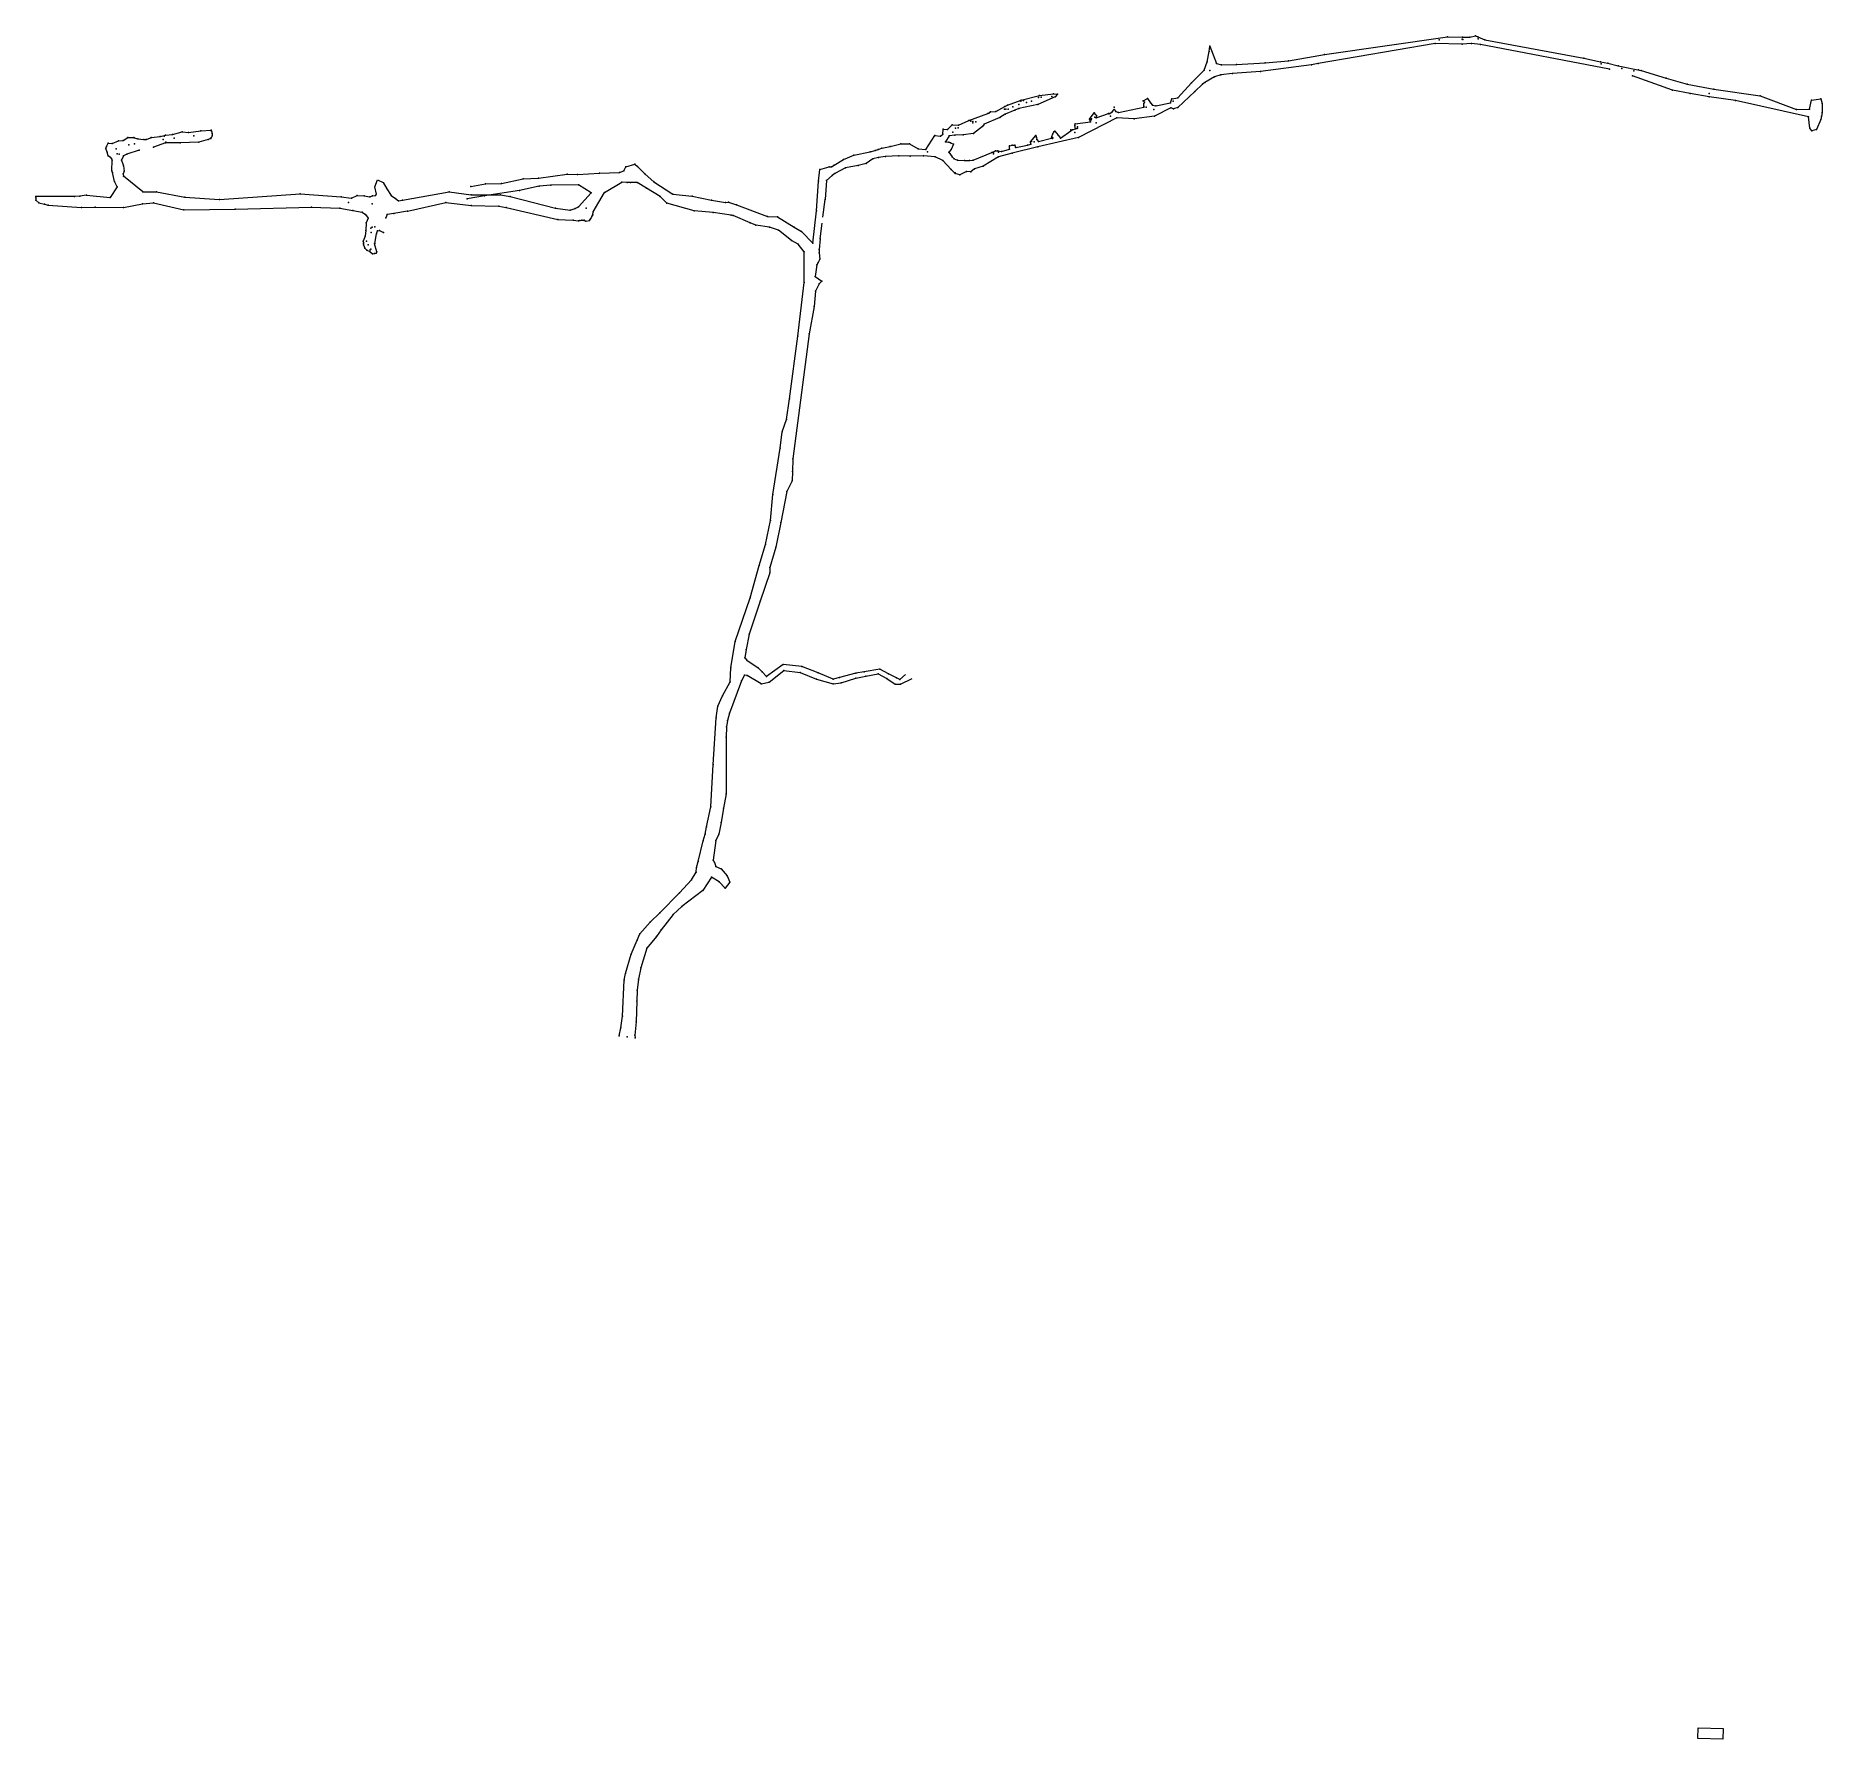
# Model space of a CAD drawing. Header units: millimetres. Extents: x 516865 to 517365, y 4400055 to 4400532.
import ezdxf

# ---------------------------------------------------------------- set-up
doc = ezdxf.new("R2010")
doc.units = ezdxf.units.MM
for name, color, linetype, lineweight in [('415', 172, 'Continuous', 0), ('BINA', 1, 'Continuous', 0), ('GAL370_415_KR1_TR', 4, 'Continuous', 0), ('GAL370_415_KR1_TR2', 40, 'Continuous', 0), ('INIT_COORD', 5, 'Continuous', 0), ('SISTEM_MEVCUT', 1, 'Continuous', 0)]:
    doc.layers.add(name, color=color, linetype=linetype, lineweight=lineweight)

msp = doc.modelspace()

# ---------------------------------------------------------------- linework, layer by layer
at = {"layer": '415', "lineweight": 0}
for p, q in [((517225.32, 4400526.44, 415.6), (517259.72, 4400531.33, 416)), ((517259.72, 4400531.33, 416), (517263.94, 4400531.27, 416)), ((517263.94, 4400531.27, 416), (517265.98, 4400531.24, 416)), ((517265.98, 4400531.24, 416), (517267.5, 4400531.68, 416)), ((517267.5, 4400531.68, 416), (517270.15, 4400530.52, 416)), ((517192.49, 4400524.33, 416.45), (517193.02, 4400527.26, 416.45)), ((517193.02, 4400527.26, 416.45), (517193.21, 4400528.79, 416.45)), ((517193.21, 4400528.79, 416.45), (517195.09, 4400523.91, 416.45)), ((517215.22, 4400524.66, 415.6), (517225.32, 4400526.44, 415.6)), ((517256.25, 4400529.47, 416), (517223.53, 4400523.92, 415.6)), ((517263.78, 4400529.27, 416), (517256.25, 4400529.47, 416)), ((517266.42, 4400529.47, 416), (517263.78, 4400529.27, 416)), ((517268.9, 4400529.19, 416), (517266.42, 4400529.47, 416)), ((517305.05, 4400522.3, 416.5), (517268.9, 4400529.19, 416)), ((517270.15, 4400530.52, 416), (517297.81, 4400525.38, 416.5)), ((517188.15, 4400518.46, 416.45), (517191.64, 4400522.02, 416.45)), ((517191.64, 4400522.02, 416.45), (517192.49, 4400524.33, 416.45)), ((517195.09, 4400523.91, 416.45), (517196.45, 4400523.58, 416.45)), ((517199.53, 4400521.11, 416.45), (517196.32, 4400520.72, 416.45)), ((517196.45, 4400523.58, 416.45), (517200.68, 4400523.62, 416.45)), ((517207.44, 4400521.7, 415.6), (517199.53, 4400521.11, 416.45)), ((517200.68, 4400523.62, 416.45), (517208.66, 4400524.08, 415.6)), ((517221.62, 4400523.5, 415.6), (517207.44, 4400521.7, 415.6)), ((517208.66, 4400524.08, 415.6), (517215.22, 4400524.66, 415.6)), ((517223.53, 4400523.92, 415.6), (517221.62, 4400523.5, 415.6)), ((517297.81, 4400525.38, 416.5), (517302.52, 4400524.39, 416.5)), ((517302.52, 4400524.39, 416.5), (517304.54, 4400523.99, 416.5)), ((517304.54, 4400523.99, 416.5), (517307.42, 4400523.26, 416.5)), ((517307.42, 4400523.26, 416.5), (517313.84, 4400521.99, 416.5)), ((517313.84, 4400521.99, 416.5), (517320.81, 4400519.78, 416.8)), ((517184.26, 4400514.33, 415.25), (517188.15, 4400518.46, 416.45)), ((517189.02, 4400516.05, 416.45), (517184.28, 4400511.58, 415.25)), ((517191.16, 4400518.13, 416.45), (517189.02, 4400516.05, 416.45)), ((517191.8, 4400518.59, 416.45), (517191.16, 4400518.13, 416.45)), ((517194.5, 4400520.2, 416.45), (517191.8, 4400518.59, 416.45)), ((517196.32, 4400520.72, 416.45), (517194.5, 4400520.2, 416.45)), ((517322.61, 4400516.45, 416.8), (517311.42, 4400520.46, 416.5)), ((517320.81, 4400519.78, 416.8), (517326.77, 4400518.11, 416.8)), ((517327.57, 4400515.52, 416.8), (517322.61, 4400516.45, 416.8)), ((517326.77, 4400518.11, 416.8), (517334.2, 4400516.77, 416.8)), ((517334.2, 4400516.77, 416.8), (517347.17, 4400514.86, 416.8)), ((517133.39, 4400510.53, 414.7), (517135.87, 4400511.9, 414.7)), ((517135.87, 4400511.9, 414.7), (517136.61, 4400512.25, 414.7)), ((517136.61, 4400512.25, 414.7), (517140.46, 4400513.62, 414.7)), ((517139.77, 4400511.37, 414.7), (517138.68, 4400510.84, 414.7)), ((517145.17, 4400512.48, 414.7), (517139.77, 4400511.37, 414.7)), ((517140.46, 4400513.62, 414.7), (517145.55, 4400514.93, 414.7)), ((517149.95, 4400514.6, 414.7), (517145.17, 4400512.48, 414.7)), ((517145.55, 4400514.93, 414.7), (517149.47, 4400515.39, 414.7)), ((517149.47, 4400515.39, 414.7), (517150.59, 4400515.31, 414.7)), ((517150.59, 4400515.31, 414.7), (517149.95, 4400514.6, 414.7)), ((517165.9, 4400510.43, 415.25), (517166.44, 4400511.02, 415.25)), ((517166.44, 4400511.02, 415.25), (517166.98, 4400510.51, 415.25)), ((517167.69, 4400510.16, 415.25), (517174.74, 4400511.68, 415.25)), ((517174.61, 4400513.5, 415.25), (517175.77, 4400514.12, 415.25)), ((517174.94, 4400513.13, 415.25), (517174.61, 4400513.5, 415.25)), ((517174.74, 4400511.93, 415.25), (517174.77, 4400512.68, 415.25)), ((517174.74, 4400511.68, 415.25), (517174.74, 4400511.93, 415.25)), ((517174.77, 4400512.68, 415.25), (517174.94, 4400513.13, 415.25)), ((517175.77, 4400514.12, 415.25), (517176.61, 4400512.89, 415.25)), ((517176.61, 4400512.89, 415.25), (517177.16, 4400512.23, 415.25)), ((517177.16, 4400512.23, 415.25), (517178.1, 4400512.05, 415.25)), ((517182.29, 4400511.51, 415.25), (517177.76, 4400509.16, 415.25)), ((517178.1, 4400512.05, 415.25), (517182.22, 4400512.88, 415.25)), ((517182.22, 4400512.88, 415.25), (517182.59, 4400514.01, 415.25)), ((517183.09, 4400511.27, 415.25), (517182.29, 4400511.51, 415.25)), ((517182.59, 4400514.01, 415.25), (517184.26, 4400514.33, 415.25)), ((517184.28, 4400511.58, 415.25), (517183.09, 4400511.27, 415.25)), ((517332.89, 4400514.62, 416.8), (517327.57, 4400515.52, 416.8)), ((517340.22, 4400513.6, 416.8), (517332.89, 4400514.62, 416.8)), ((517360.64, 4400509, 416.8), (517340.22, 4400513.6, 416.8)), ((517347.17, 4400514.86, 416.8), (517357.29, 4400511, 416.8)), ((517357.29, 4400511, 416.8), (517360.9, 4400511.16, 416.8)), ((517360.9, 4400511.16, 416.8), (517361.52, 4400513.65, 416.8)), ((517361.52, 4400513.65, 416.8), (517364.15, 4400514.06, 416.8)), ((517364.15, 4400514.06, 416.8), (517364.51, 4400512.68, 416.8)), ((517364.51, 4400512.68, 416.8), (517364.5, 4400510.18, 416.8)), ((517119.82, 4400505.47, 414.7), (517121.13, 4400506.8, 414.7)), ((517121.13, 4400506.8, 414.7), (517122.95, 4400506.64, 414.7)), ((517122.95, 4400506.64, 414.7), (517125.84, 4400507.97, 414.7)), ((517125.84, 4400507.97, 414.7), (517131.13, 4400509.96, 414.7)), ((517129.66, 4400506.3, 414.7), (517127.17, 4400504.34, 414.7)), ((517130.13, 4400506.97, 414.7), (517129.66, 4400506.3, 414.7)), ((517134.49, 4400508.81, 414.7), (517130.13, 4400506.97, 414.7)), ((517131.13, 4400509.96, 414.7), (517131.92, 4400510.39, 414.7)), ((517131.92, 4400510.39, 414.7), (517133.39, 4400510.53, 414.7)), ((517136.03, 4400509.7, 414.7), (517134.49, 4400508.81, 414.7)), ((517138.68, 4400510.84, 414.7), (517136.03, 4400509.7, 414.7)), ((517155.52, 4400506.58, 414.7), (517155.6, 4400507.07, 414.7)), ((517155.64, 4400505.66, 414.7), (517155.52, 4400506.58, 414.7)), ((517155.6, 4400507.07, 414.7), (517159.87, 4400507.59, 415.25)), ((517167.25, 4400508.68, 415.25), (517156.48, 4400503.21, 414.7)), ((517159.58, 4400508.37, 415.25), (517160.89, 4400510.07, 415.25)), ((517159.87, 4400507.59, 415.25), (517159.58, 4400508.37, 415.25)), ((517160.89, 4400510.07, 415.25), (517161.11, 4400509.82, 415.25)), ((517161.11, 4400509.82, 415.25), (517161.51, 4400509.35, 415.25)), ((517161.43, 4400508.69, 415.25), (517164.88, 4400509.9, 415.25)), ((517161.51, 4400509.35, 415.25), (517161.43, 4400508.69, 415.25)), ((517164.88, 4400509.9, 415.25), (517165.26, 4400509.89, 415.25)), ((517165.26, 4400509.89, 415.25), (517165.9, 4400510.43, 415.25)), ((517166.98, 4400510.51, 415.25), (517167.69, 4400510.16, 415.25)), ((517172.06, 4400508.4, 415.25), (517167.25, 4400508.68, 415.25)), ((517177.76, 4400509.16, 415.25), (517172.06, 4400508.4, 415.25)), ((517361.03, 4400505.8, 416.8), (517360.64, 4400509, 416.8)), ((517364.11, 4400508.22, 416.8), (517362.93, 4400505.48, 416.8)), ((517364.3, 4400509.2, 416.8), (517364.11, 4400508.22, 416.8)), ((517364.5, 4400510.18, 416.8), (517364.3, 4400509.2, 416.8)), ((517103.82, 4400500.66, 414.5), (517106.78, 4400501.48, 414.5)), ((517106.78, 4400501.48, 414.5), (517109.24, 4400501.42, 414.5)), ((517109.24, 4400501.42, 414.5), (517111.64, 4400500.08, 414.6)), ((517113.82, 4400499.9, 414.6), (517116.34, 4400503.81, 414.6)), ((517116.34, 4400503.81, 414.6), (517117.95, 4400503.55, 414.6)), ((517117.95, 4400503.55, 414.6), (517118.6, 4400504.11, 414.6)), ((517118.6, 4400504.11, 414.6), (517118.66, 4400505.56, 414.7)), ((517118.66, 4400505.56, 414.7), (517119.82, 4400505.47, 414.7)), ((517120.35, 4400503.71, 414.6), (517119.29, 4400501.96, 414.6)), ((517119.29, 4400501.96, 414.6), (517120.28, 4400501.92, 414.6)), ((517120.28, 4400501.92, 414.6), (517120.71, 4400501.73, 414.6)), ((517121.9, 4400503.83, 414.7), (517120.35, 4400503.71, 414.6)), ((517120.71, 4400501.73, 414.6), (517121.53, 4400501.34, 414.6)), ((517121.53, 4400501.34, 414.6), (517120.9, 4400499.88, 414.6)), ((517124.23, 4400503.95, 414.7), (517121.9, 4400503.83, 414.7)), ((517127.17, 4400504.34, 414.7), (517124.23, 4400503.95, 414.7)), ((517137.18, 4400500.86, 414.7), (517137.94, 4400501.09, 414.7)), ((517137.94, 4400501.09, 414.7), (517138.65, 4400501.11, 414.7)), ((517138.65, 4400501.11, 414.7), (517138.89, 4400500.53, 414.7)), ((517138.99, 4400500.42, 414.7), (517142.25, 4400501.04, 414.7)), ((517142.25, 4400501.04, 414.7), (517143.19, 4400501.36, 414.7)), ((517143.09, 4400502.04, 414.7), (517144.56, 4400503.77, 414.7)), ((517143.19, 4400501.36, 414.7), (517143.09, 4400502.04, 414.7)), ((517144.56, 4400503.77, 414.7), (517144.78, 4400503.24, 414.7)), ((517144.78, 4400503.24, 414.7), (517144.81, 4400502.61, 414.7)), ((517144.81, 4400502.61, 414.7), (517145.36, 4400502.13, 414.7)), ((517156.48, 4400503.21, 414.7), (517145.12, 4400500.58, 414.7)), ((517145.36, 4400502.13, 414.7), (517148.91, 4400503, 414.7)), ((517148.91, 4400503, 414.7), (517149, 4400503.49, 414.7)), ((517149, 4400503.49, 414.7), (517149.32, 4400504.24, 414.7)), ((517149.32, 4400504.24, 414.7), (517149.61, 4400504.8, 414.7)), ((517149.61, 4400504.8, 414.7), (517149.91, 4400504.96, 414.7)), ((517149.91, 4400504.96, 414.7), (517150.8, 4400503.82, 414.7)), ((517150.8, 4400503.82, 414.7), (517151.47, 4400503.01, 414.7)), ((517151.47, 4400503.01, 414.7), (517154.34, 4400505.05, 414.7)), ((517154.34, 4400505.05, 414.7), (517154.35, 4400505.4, 414.7)), ((517154.35, 4400505.4, 414.7), (517154.84, 4400505.34, 414.7)), ((517154.84, 4400505.34, 414.7), (517155.64, 4400505.66, 414.7)), ((517361.64, 4400505.07, 416.8), (517361.03, 4400505.8, 416.8)), ((517362.93, 4400505.48, 416.8), (517361.64, 4400505.07, 416.8)), ((517088.19, 4400495.45, 414.5), (517090.81, 4400497.08, 414.5)), ((517090.81, 4400497.08, 414.5), (517093.67, 4400498.25, 414.5)), ((517093.67, 4400498.25, 414.5), (517098.24, 4400499.16, 414.5)), ((517097.12, 4400495.95, 414.5), (517094.9, 4400495.41, 414.5)), ((517098.97, 4400497.26, 414.5), (517097.12, 4400495.95, 414.5)), ((517098.24, 4400499.16, 414.5), (517099.59, 4400499.54, 414.5)), ((517100.59, 4400497.58, 414.5), (517098.97, 4400497.26, 414.5)), ((517099.59, 4400499.54, 414.5), (517100.45, 4400499.83, 414.5)), ((517100.45, 4400499.83, 414.5), (517101.47, 4400500.19, 414.5)), ((517102.56, 4400497.9, 414.5), (517100.59, 4400497.58, 414.5)), ((517101.47, 4400500.19, 414.5), (517103.82, 4400500.66, 414.5)), ((517106.23, 4400498.13, 414.5), (517102.56, 4400497.9, 414.5)), ((517109.38, 4400498.03, 414.5), (517106.23, 4400498.13, 414.5)), ((517113.19, 4400498.06, 414.6), (517109.38, 4400498.03, 414.5)), ((517111.64, 4400500.08, 414.6), (517113.82, 4400499.9, 414.6)), ((517116.42, 4400497.83, 414.6), (517113.19, 4400498.06, 414.6)), ((517118.54, 4400496.78, 414.6), (517116.42, 4400497.83, 414.6)), ((517120.86, 4400494.23, 414.6), (517118.54, 4400496.78, 414.6)), ((517120.9, 4400499.88, 414.6), (517120.21, 4400499.09, 414.6)), ((517120.21, 4400499.09, 414.6), (517121.15, 4400497.83, 414.6)), ((517121.15, 4400497.83, 414.6), (517121.7, 4400497.23, 414.6)), ((517121.7, 4400497.23, 414.6), (517122.69, 4400496.87, 414.6)), ((517122.69, 4400496.87, 414.6), (517124.58, 4400496.75, 414.6)), ((517124.58, 4400496.75, 414.6), (517126.06, 4400496.79, 414.6)), ((517126.06, 4400496.79, 414.6), (517127.02, 4400496.9, 414.6)), ((517127.02, 4400496.9, 414.6), (517132.25, 4400499.04, 414.7)), ((517134.17, 4400497.78, 414.7), (517129.81, 4400495.21, 414.6)), ((517132.25, 4400499.04, 414.7), (517133.25, 4400499.5, 414.7)), ((517133.25, 4400499.5, 414.7), (517133.91, 4400499.48, 414.7)), ((517133.91, 4400499.48, 414.7), (517134.96, 4400499.3, 414.7)), ((517137.96, 4400498.84, 414.7), (517134.17, 4400497.78, 414.7)), ((517134.96, 4400499.3, 414.7), (517137.22, 4400499.91, 414.7)), ((517137.22, 4400499.91, 414.7), (517137.18, 4400500.86, 414.7)), ((517145.12, 4400500.58, 414.7), (517137.96, 4400498.84, 414.7)), ((517138.89, 4400500.53, 414.7), (517138.99, 4400500.42, 414.7)), ((517083.2, 4400482.73, 413.9), (517083.74, 4400490.97, 414.3)), ((517083.74, 4400490.97, 414.3), (517084.15, 4400494.28, 414.3)), ((517084.15, 4400494.28, 414.3), (517086.76, 4400494.98, 414.5)), ((517086.03, 4400491.15, 414.3), (517085.61, 4400485.88, 414.3)), ((517087.62, 4400492.61, 414.5), (517086.03, 4400491.15, 414.3)), ((517086.76, 4400494.98, 414.5), (517087.45, 4400494.98, 414.5)), ((517087.45, 4400494.98, 414.5), (517088.19, 4400495.45, 414.5)), ((517088.35, 4400493.16, 414.5), (517087.62, 4400492.61, 414.5)), ((517091.3, 4400494.74, 414.5), (517088.35, 4400493.16, 414.5)), ((517094.9, 4400495.41, 414.5), (517091.3, 4400494.74, 414.5)), ((517121.98, 4400493.13, 414.6), (517120.86, 4400494.23, 414.6)), ((517123.32, 4400492.75, 414.6), (517121.98, 4400493.13, 414.6)), ((517125.19, 4400493.68, 414.6), (517123.32, 4400492.75, 414.6)), ((517126.39, 4400493.65, 414.6), (517125.19, 4400493.68, 414.6)), ((517127.45, 4400494.48, 414.6), (517126.39, 4400493.65, 414.6)), ((517129.81, 4400495.21, 414.6), (517127.45, 4400494.48, 414.6)), ((517082.18, 4400473.62, 413.9), (517083.2, 4400482.73, 413.9)), ((517084.98, 4400480.89, 414.22), (517085.61, 4400485.88, 414.3)), ((517084.22, 4400474.91, 413.9), (517084.77, 4400479.22, 414.22))]:
    msp.add_line(p, q, dxfattribs=at)
for p in [(517259.72, 4400531.33, 416), (517259.72, 4400531.33, 416), (517263.94, 4400531.27, 416), (517263.94, 4400531.27, 416), (517265.98, 4400531.24, 416), (517265.98, 4400531.24, 416), (517267.5, 4400531.68, 416), (517267.5, 4400531.68, 416), (517268.14, 4400531.36, 416), (517268.14, 4400531.36, 416), (517193.02, 4400527.26, 416.45), (517193.02, 4400527.26, 416.45), (517193.21, 4400528.79, 416.45), (517193.21, 4400528.79, 416.45), (517225.32, 4400526.44, 415.6), (517225.32, 4400526.44, 415.6), (517256.25, 4400529.47, 416), (517256.25, 4400529.47, 416), (517257.34, 4400530.57, 416), (517257.34, 4400530.57, 416), (517263.78, 4400529.27, 416), (517263.78, 4400529.27, 416), (517263.81, 4400530.67, 416), (517263.81, 4400530.67, 416), (517263.97, 4400530.6, 416), (517263.97, 4400530.6, 416), (517266.42, 4400529.47, 416), (517266.42, 4400529.47, 416), (517268.31, 4400530.8, 416), (517268.31, 4400530.8, 416), (517268.9, 4400529.19, 416), (517268.9, 4400529.19, 416), (517270.15, 4400530.52, 416), (517270.15, 4400530.52, 416), (517191.64, 4400522.02, 416.45), (517191.64, 4400522.02, 416.45), (517192.49, 4400524.33, 416.45), (517192.49, 4400524.33, 416.45), (517193.25, 4400521.93, 416.45), (517193.25, 4400521.93, 416.45), (517195.09, 4400523.91, 416.45), (517195.09, 4400523.91, 416.45), (517196.45, 4400523.58, 416.45), (517196.45, 4400523.58, 416.45), (517199.53, 4400521.11, 416.45), (517199.53, 4400521.11, 416.45), (517200.68, 4400523.62, 416.45), (517200.68, 4400523.62, 416.45), (517207.44, 4400521.7, 415.6), (517207.44, 4400521.7, 415.6), (517208.66, 4400524.08, 415.6), (517208.66, 4400524.08, 415.6), (517215.22, 4400524.66, 415.6), (517215.22, 4400524.66, 415.6), (517221.62, 4400523.5, 415.6), (517221.62, 4400523.5, 415.6), (517223.53, 4400523.92, 415.6), (517223.53, 4400523.92, 415.6), (517297.81, 4400525.38, 416.5), (517297.81, 4400525.38, 416.5), (517302.52, 4400524.39, 416.5), (517302.52, 4400524.39, 416.5), (517302.64, 4400523.85, 416.5), (517302.64, 4400523.85, 416.5), (517304.54, 4400523.99, 416.5), (517304.54, 4400523.99, 416.5), (517305.05, 4400522.3, 416.5), (517305.05, 4400522.3, 416.5), (517307.42, 4400523.26, 416.5), (517307.42, 4400523.26, 416.5), (517308.49, 4400522.5, 416.5), (517308.49, 4400522.5, 416.5), (517311.82, 4400521.86, 416.5), (517311.82, 4400521.86, 416.5), (517311.82, 4400521.86, 416.5), (517311.82, 4400521.86, 416.5), (517313.11, 4400522.13, 416.5), (517313.11, 4400522.13, 416.5), (517313.84, 4400521.99, 416.5), (517313.84, 4400521.99, 416.5), (517188.15, 4400518.46, 416.45), (517188.15, 4400518.46, 416.45), (517189.02, 4400516.05, 416.45), (517189.02, 4400516.05, 416.45), (517191.16, 4400518.13, 416.45), (517191.16, 4400518.13, 416.45), (517191.8, 4400518.59, 416.45), (517191.8, 4400518.59, 416.45), (517194.5, 4400520.2, 416.45), (517194.5, 4400520.2, 416.45), (517196.32, 4400520.72, 416.45), (517196.32, 4400520.72, 416.45), (517311.42, 4400520.46, 416.5), (517311.42, 4400520.46, 416.5), (517320.81, 4400519.78, 416.8), (517320.81, 4400519.78, 416.8), (517322.61, 4400516.45, 416.8), (517322.61, 4400516.45, 416.8), (517326.77, 4400518.11, 416.8), (517326.77, 4400518.11, 416.8), (517334.2, 4400516.77, 416.8), (517334.2, 4400516.77, 416.8), (517135.77, 4400511.15, 414.7), (517135.77, 4400511.15, 414.7), (517135.87, 4400511.9, 414.7), (517135.87, 4400511.9, 414.7), (517136.19, 4400511.13, 414.7), (517136.19, 4400511.13, 414.7), (517136.61, 4400512.25, 414.7), (517136.61, 4400512.25, 414.7), (517136.84, 4400511.1, 414.7), (517136.84, 4400511.1, 414.7), (517138.12, 4400511.8, 414.7), (517138.12, 4400511.8, 414.7), (517139.77, 4400511.37, 414.7), (517139.77, 4400511.37, 414.7), (517139.84, 4400512.42, 414.7), (517139.84, 4400512.42, 414.7), (517140.4, 4400513.39, 414.7), (517140.4, 4400513.39, 414.7), (517140.46, 4400513.62, 414.7), (517140.46, 4400513.62, 414.7), (517141.13, 4400513.52, 414.7), (517141.13, 4400513.52, 414.7), (517141.98, 4400513.01, 414.7), (517141.98, 4400513.01, 414.7), (517143.34, 4400513.33, 414.7), (517143.34, 4400513.33, 414.7), (517145.17, 4400512.48, 414.7), (517145.17, 4400512.48, 414.7), (517145.33, 4400514.41, 414.7), (517145.33, 4400514.41, 414.7), (517145.55, 4400514.93, 414.7), (517145.55, 4400514.93, 414.7), (517146.05, 4400514.45, 414.7), (517146.05, 4400514.45, 414.7), (517149.02, 4400514.71, 414.7), (517149.02, 4400514.71, 414.7), (517149.47, 4400515.39, 414.7), (517149.47, 4400515.39, 414.7), (517149.95, 4400514.6, 414.7), (517149.95, 4400514.6, 414.7), (517150.59, 4400515.31, 414.7), (517150.59, 4400515.31, 414.7), (517166.44, 4400511.02, 415.25), (517166.44, 4400511.02, 415.25), (517166.48, 4400511.72, 415.25), (517166.48, 4400511.72, 415.25), (517174.61, 4400513.5, 415.25), (517174.61, 4400513.5, 415.25), (517174.74, 4400511.93, 415.25), (517174.74, 4400511.93, 415.25), (517174.74, 4400511.68, 415.25), (517174.74, 4400511.68, 415.25), (517174.77, 4400512.68, 415.25), (517174.77, 4400512.68, 415.25), (517174.94, 4400513.13, 415.25), (517174.94, 4400513.13, 415.25), (517175.38, 4400511.73, 415.25), (517175.38, 4400511.73, 415.25), (517175.77, 4400514.12, 415.25), (517175.77, 4400514.12, 415.25), (517176.61, 4400512.89, 415.25), (517176.61, 4400512.89, 415.25), (517177.16, 4400512.23, 415.25), (517177.16, 4400512.23, 415.25), (517177.6, 4400511.02, 415.25), (517177.6, 4400511.02, 415.25), (517178.1, 4400512.05, 415.25), (517178.1, 4400512.05, 415.25), (517182.22, 4400512.88, 415.25), (517182.22, 4400512.88, 415.25), (517182.22, 4400512.88, 415.25), (517182.22, 4400512.88, 415.25), (517182.29, 4400511.51, 415.25), (517182.29, 4400511.51, 415.25), (517182.59, 4400514.01, 415.25), (517182.59, 4400514.01, 415.25), (517182.93, 4400513.41, 415.25), (517182.93, 4400513.41, 415.25), (517183.09, 4400511.27, 415.25), (517183.09, 4400511.27, 415.25), (517184.26, 4400514.33, 415.25), (517184.26, 4400514.33, 415.25), (517184.28, 4400511.58, 415.25), (517184.28, 4400511.58, 415.25), (517327.57, 4400515.52, 416.8), (517327.57, 4400515.52, 416.8), (517332.89, 4400515.48, 416.8), (517332.89, 4400515.48, 416.8), (517332.89, 4400514.62, 416.8), (517332.89, 4400514.62, 416.8), (517340.22, 4400513.6, 416.8), (517340.22, 4400513.6, 416.8), (517347.17, 4400514.86, 416.8), (517347.17, 4400514.86, 416.8), (517357.29, 4400511, 416.8), (517357.29, 4400511, 416.8), (517360.9, 4400511.16, 416.8), (517361.52, 4400513.65, 416.8), (517364.15, 4400514.06, 416.8), (517364.51, 4400512.68, 416.8), (517121.13, 4400506.8, 414.7), (517121.13, 4400506.8, 414.7), (517122.84, 4400505.95, 414.7), (517122.84, 4400505.95, 414.7), (517122.95, 4400506.64, 414.7), (517122.95, 4400506.64, 414.7), (517125.84, 4400507.97, 414.7), (517125.84, 4400507.97, 414.7), (517126.4, 4400507.78, 414.7), (517126.4, 4400507.78, 414.7), (517126.93, 4400507.71, 414.7), (517126.93, 4400507.71, 414.7), (517126.95, 4400507.34, 414.7), (517126.95, 4400507.34, 414.7), (517127.77, 4400507.62, 414.7), (517127.77, 4400507.62, 414.7), (517129.66, 4400506.3, 414.7), (517129.66, 4400506.3, 414.7), (517130.13, 4400506.97, 414.7), (517130.13, 4400506.97, 414.7), (517131.13, 4400509.96, 414.7), (517131.13, 4400509.96, 414.7), (517131.45, 4400510.05, 414.7), (517131.45, 4400510.05, 414.7), (517131.92, 4400510.39, 414.7), (517131.92, 4400510.39, 414.7), (517133.39, 4400510.53, 414.7), (517133.39, 4400510.53, 414.7), (517134.49, 4400508.81, 414.7), (517134.49, 4400508.81, 414.7), (517136.03, 4400509.7, 414.7), (517136.03, 4400509.7, 414.7), (517138.68, 4400510.84, 414.7), (517138.68, 4400510.84, 414.7), (517155.52, 4400506.58, 414.7), (517155.52, 4400506.58, 414.7), (517155.6, 4400507.07, 414.7), (517155.6, 4400507.07, 414.7), (517156.18, 4400506.17, 414.7), (517156.18, 4400506.17, 414.7), (517159.58, 4400508.37, 415.25), (517159.58, 4400508.37, 415.25), (517159.85, 4400508.34, 415.25), (517159.85, 4400508.34, 415.25), (517159.87, 4400507.59, 415.25), (517159.87, 4400507.59, 415.25), (517160.08, 4400508.12, 415.25), (517160.08, 4400508.12, 415.25), (517160.12, 4400508.4, 415.25), (517160.12, 4400508.4, 415.25), (517160.89, 4400510.07, 415.25), (517160.89, 4400510.07, 415.25), (517161.03, 4400508.87, 415.25), (517161.03, 4400508.87, 415.25), (517161.11, 4400509.82, 415.25), (517161.11, 4400509.82, 415.25), (517161.43, 4400508.69, 415.25), (517161.43, 4400508.69, 415.25), (517161.45, 4400507.33, 415.25), (517161.45, 4400507.33, 415.25), (517161.51, 4400509.35, 415.25), (517161.51, 4400509.35, 415.25), (517164.88, 4400509.9, 415.25), (517164.88, 4400509.9, 415.25), (517165.03, 4400509.81, 415.25), (517165.03, 4400509.81, 415.25), (517165.26, 4400509.89, 415.25), (517165.26, 4400509.89, 415.25), (517165.43, 4400509.21, 415.25), (517165.43, 4400509.21, 415.25), (517165.9, 4400510.43, 415.25), (517165.9, 4400510.43, 415.25), (517166.98, 4400510.51, 415.25), (517166.98, 4400510.51, 415.25), (517167.25, 4400508.68, 415.25), (517167.25, 4400508.68, 415.25), (517167.69, 4400510.16, 415.25), (517167.69, 4400510.16, 415.25), (517172.06, 4400508.4, 415.25), (517172.06, 4400508.4, 415.25), (517177.76, 4400509.16, 415.25), (517177.76, 4400509.16, 415.25), (517360.64, 4400509, 416.8), (517364.11, 4400508.22, 416.8), (517364.3, 4400509.2, 416.8), (517364.3, 4400509.2, 416.8), (517364.5, 4400510.18, 416.8), (517106.78, 4400501.48, 414.5), (517109.24, 4400501.42, 414.5), (517116.34, 4400503.81, 414.6), (517116.34, 4400503.81, 414.6), (517117.95, 4400503.55, 414.6), (517117.95, 4400503.55, 414.6), (517118.6, 4400504.11, 414.6), (517118.6, 4400504.11, 414.6), (517118.66, 4400505.56, 414.7), (517118.66, 4400505.56, 414.7), (517119.29, 4400501.96, 414.6), (517119.29, 4400501.96, 414.6), (517119.82, 4400505.47, 414.7), (517119.82, 4400505.47, 414.7), (517120.28, 4400501.92, 414.6), (517120.28, 4400501.92, 414.6), (517120.35, 4400503.71, 414.6), (517120.71, 4400501.73, 414.6), (517120.71, 4400501.73, 414.6), (517121.38, 4400504.7, 414.7), (517121.38, 4400504.7, 414.7), (517121.38, 4400504.7, 414.7), (517121.38, 4400504.7, 414.7), (517121.53, 4400501.34, 414.6), (517121.53, 4400501.34, 414.6), (517121.9, 4400503.83, 414.7), (517121.9, 4400503.83, 414.7), (517122.1, 4400505.86, 414.7), (517122.1, 4400505.86, 414.7), (517124.23, 4400503.95, 414.7), (517124.23, 4400503.95, 414.7), (517127.17, 4400504.34, 414.7), (517127.17, 4400504.34, 414.7), (517137.94, 4400501.09, 414.7), (517137.94, 4400501.09, 414.7), (517138.65, 4400501.11, 414.7), (517138.65, 4400501.11, 414.7), (517142.25, 4400501.04, 414.7), (517142.25, 4400501.04, 414.7), (517143.09, 4400502.04, 414.7), (517143.09, 4400502.04, 414.7), (517143.19, 4400501.36, 414.7), (517143.19, 4400501.36, 414.7), (517143.37, 4400502.06, 414.7), (517143.37, 4400502.06, 414.7), (517144.07, 4400502.03, 414.7), (517144.07, 4400502.03, 414.7), (517144.56, 4400503.77, 414.7), (517144.56, 4400503.77, 414.7), (517144.78, 4400503.24, 414.7), (517144.78, 4400503.24, 414.7), (517144.81, 4400502.61, 414.7), (517144.81, 4400502.61, 414.7), (517145.36, 4400502.13, 414.7), (517145.36, 4400502.13, 414.7), (517148.91, 4400503, 414.7), (517148.91, 4400503, 414.7), (517149, 4400503.49, 414.7), (517149, 4400503.49, 414.7), (517149.22, 4400502.9, 414.7), (517149.22, 4400502.9, 414.7), (517149.32, 4400504.24, 414.7), (517149.32, 4400504.24, 414.7), (517149.33, 4400503.15, 414.7), (517149.33, 4400503.15, 414.7), (517149.61, 4400504.8, 414.7), (517149.61, 4400504.8, 414.7), (517149.9, 4400504.88, 414.7), (517149.9, 4400504.88, 414.7), (517149.91, 4400504.96, 414.7), (517149.91, 4400504.96, 414.7), (517150.8, 4400503.82, 414.7), (517150.8, 4400503.82, 414.7), (517151.47, 4400503.01, 414.7), (517151.47, 4400503.01, 414.7), (517154.34, 4400505.05, 414.7), (517154.34, 4400505.05, 414.7), (517154.35, 4400505.4, 414.7), (517154.35, 4400505.4, 414.7), (517154.54, 4400505.28, 414.7), (517154.54, 4400505.28, 414.7), (517154.84, 4400505.34, 414.7), (517154.84, 4400505.34, 414.7), (517155.52, 4400504.59, 414.7), (517155.52, 4400504.59, 414.7), (517155.64, 4400505.66, 414.7), (517155.64, 4400505.66, 414.7), (517156.05, 4400505.69, 414.7), (517156.05, 4400505.69, 414.7), (517156.26, 4400505.83, 414.7), (517156.26, 4400505.83, 414.7), (517156.48, 4400503.21, 414.7), (517156.48, 4400503.21, 414.7), (517361.03, 4400505.8, 416.8), (517361.64, 4400505.07, 416.8), (517362.93, 4400505.48, 416.8), (517090.81, 4400497.08, 414.5), (517093.67, 4400498.25, 414.5), (517097.12, 4400495.95, 414.5), (517098.24, 4400499.16, 414.5), (517098.97, 4400497.26, 414.5), (517099.59, 4400499.54, 414.5), (517100.45, 4400499.83, 414.5), (517100.59, 4400497.58, 414.5), (517101.47, 4400500.19, 414.5), (517102.56, 4400497.9, 414.5), (517103.82, 4400500.66, 414.5), (517106.23, 4400498.13, 414.5), (517109.38, 4400498.03, 414.5), (517111.64, 4400500.08, 414.6), (517111.64, 4400500.08, 414.6), (517113.19, 4400498.06, 414.6), (517113.82, 4400499.9, 414.6), (517113.82, 4400499.9, 414.6), (517114.25, 4400499.18, 414.6), (517114.25, 4400499.18, 414.6), (517114.25, 4400499.18, 414.6), (517114.25, 4400499.18, 414.6), (517116.42, 4400497.83, 414.6), (517116.42, 4400497.83, 414.6), (517118.54, 4400496.78, 414.6), (517118.54, 4400496.78, 414.6), (517120.21, 4400499.09, 414.6), (517120.21, 4400499.09, 414.6), (517120.9, 4400499.88, 414.6), (517120.9, 4400499.88, 414.6), (517121.15, 4400497.83, 414.6), (517121.15, 4400497.83, 414.6), (517121.7, 4400497.23, 414.6), (517121.7, 4400497.23, 414.6), (517122.69, 4400496.87, 414.6), (517122.69, 4400496.87, 414.6), (517124.58, 4400496.75, 414.6), (517124.58, 4400496.75, 414.6), (517126.06, 4400496.79, 414.6), (517126.06, 4400496.79, 414.6), (517127.02, 4400496.9, 414.6), (517127.02, 4400496.9, 414.6), (517132.25, 4400499.04, 414.7), (517132.25, 4400499.04, 414.7), (517132.72, 4400498.6, 414.7), (517132.72, 4400498.6, 414.7), (517132.74, 4400499.03, 414.7), (517132.74, 4400499.03, 414.7), (517133.25, 4400499.5, 414.7), (517133.25, 4400499.5, 414.7), (517133.91, 4400499.48, 414.7), (517133.91, 4400499.48, 414.7), (517134.16, 4400499.07, 414.7), (517134.16, 4400499.07, 414.7), (517134.17, 4400497.78, 414.7), (517134.17, 4400497.78, 414.7), (517134.96, 4400499.3, 414.7), (517134.96, 4400499.3, 414.7), (517137.18, 4400500.86, 414.7), (517137.18, 4400500.86, 414.7), (517137.22, 4400499.91, 414.7), (517137.22, 4400499.91, 414.7), (517137.96, 4400498.84, 414.7), (517137.96, 4400498.84, 414.7), (517138.89, 4400500.53, 414.7), (517138.89, 4400500.53, 414.7), (517138.99, 4400500.42, 414.7), (517138.99, 4400500.42, 414.7), (517145.12, 4400500.58, 414.7), (517145.12, 4400500.58, 414.7), (517083.74, 4400490.97, 414.3), (517084.15, 4400494.28, 414.3), (517086.03, 4400491.15, 414.3), (517086.76, 4400494.98, 414.5), (517087.45, 4400494.98, 414.5), (517087.62, 4400492.61, 414.5), (517088.19, 4400495.45, 414.5), (517088.35, 4400493.16, 414.5), (517091.3, 4400494.74, 414.5), (517094.9, 4400495.41, 414.5), (517120.86, 4400494.23, 414.6), (517120.86, 4400494.23, 414.6), (517121.98, 4400493.13, 414.6), (517121.98, 4400493.13, 414.6), (517122.05, 4400493.36, 414.6), (517122.05, 4400493.36, 414.6), (517123.32, 4400492.75, 414.6), (517123.32, 4400492.75, 414.6), (517125.19, 4400493.68, 414.6), (517125.19, 4400493.68, 414.6), (517126.39, 4400493.65, 414.6), (517126.39, 4400493.65, 414.6), (517127.45, 4400494.48, 414.6), (517127.45, 4400494.48, 414.6), (517129.81, 4400495.21, 414.6), (517129.81, 4400495.21, 414.6), (517083.2, 4400482.73, 413.9), (517085.61, 4400485.88, 414.3)]:
    msp.add_point(p, dxfattribs=at)
at = {"layer": 'BINA', "lineweight": 0}
for p, q in [((517329.69, 4400055.42, 364.24), (517329.77, 4400058.42, 364.24)), ((517329.77, 4400058.42, 364.24), (517336.77, 4400058.23, 364.24)), ((517336.77, 4400058.23, 364.24), (517336.69, 4400055.23, 364.24)), ((517336.69, 4400055.23, 364.24), (517329.69, 4400055.42, 364.24))]:
    msp.add_line(p, q, dxfattribs=at)
at = {"layer": 'GAL370_415_KR1_TR', "lineweight": 0}
for p, q in [((516959.74, 4400489.38, 401.17), (516960.46, 4400491.41, 401.17)), ((516960.46, 4400491.41, 401.17), (516962.07, 4400490.64, 401.17)), ((516864.91, 4400486.74, 386), (516864.87, 4400486.3, 386)), ((516864.87, 4400486.3, 386), (516864.92, 4400485.65, 386)), ((516875.73, 4400486.72, 387.75), (516864.91, 4400486.74, 386)), ((516877.18, 4400486.76, 387.98), (516875.73, 4400486.72, 387.75)), ((516879.06, 4400487.04, 388.51), (516877.18, 4400486.76, 387.98)), ((516879.06, 4400487.04, 388.51), (516885.64, 4400486.43, 388.87)), ((516894.78, 4400488.05, 390.79), (516898.61, 4400488.06, 391.24)), ((516898.61, 4400488.06, 391.24), (516906.61, 4400486.53, 392.5)), ((516906.61, 4400486.53, 392.5), (516916.22, 4400485.84, 394.41)), ((516916.22, 4400485.84, 394.41), (516938.78, 4400487.45, 398.65)), ((516938.78, 4400487.45, 398.65), (516950.3, 4400486.62, 401.17)), ((516950.3, 4400486.62, 401.17), (516953.16, 4400486.29, 401.17)), ((516953.16, 4400486.29, 401.17), (516954.76, 4400487.01, 401.17)), ((516954.76, 4400487.01, 401.17), (516956.76, 4400486.92, 401.17)), ((516956.76, 4400486.92, 401.17), (516958.29, 4400486.61, 401.17)), ((516958.29, 4400486.61, 401.17), (516959.06, 4400486.88, 401.17)), ((516959.06, 4400486.88, 401.17), (516959.92, 4400486.95, 401.17)), ((516960.14, 4400487.34, 401.17), (516959.74, 4400489.38, 401.17)), ((516959.92, 4400486.95, 401.17), (516960.14, 4400487.34, 401.17)), ((516962.07, 4400490.64, 401.17), (516963.02, 4400488.84, 401.17)), ((516963.02, 4400488.84, 401.17), (516964.28, 4400486.98, 401.17)), ((516964.28, 4400486.98, 401.17), (516965.47, 4400486.11, 401.17)), ((516965.47, 4400486.11, 401.17), (516966.29, 4400485.54, 401.17)), ((516967.46, 4400485.72, 401.17), (516980.51, 4400488, 406.23)), ((516980.51, 4400488, 406.23), (516986.67, 4400487.15, 407.55)), ((516986.67, 4400487.15, 407.55), (516994.86, 4400487.14, 408.83)), ((516994.86, 4400487.14, 408.83), (516997.55, 4400486.72, 409.17)), ((516997.55, 4400486.72, 409.17), (517010.23, 4400483.43, 411.56)), ((517020.17, 4400487.78, 413.76), (517016.62, 4400489.99, 414.6)), ((517016.7, 4400483.83, 412.5), (517020.17, 4400487.78, 413.76)), ((517020.76, 4400482.44, 412.5), (517023.98, 4400487.85, 413.82)), ((517023.98, 4400487.85, 413.82), (517028.83, 4400490.76, 414.5)), ((516864.92, 4400485.65, 386), (516865.75, 4400484.97, 386)), ((516865.75, 4400484.97, 386), (516867.28, 4400484.57, 386.06)), ((516867.28, 4400484.57, 386.06), (516868.37, 4400484.28, 386.25)), ((516868.37, 4400484.28, 386.25), (516877.64, 4400483.62, 387.91)), ((516877.64, 4400483.62, 387.91), (516881.49, 4400483.76, 388.71)), ((516881.49, 4400483.76, 388.71), (516889.45, 4400483.67, 389.69)), ((516889.45, 4400483.67, 389.69), (516894.7, 4400484.68, 390.79)), ((516894.7, 4400484.68, 390.79), (516897.84, 4400484.95, 391.26)), ((516897.84, 4400484.95, 391.26), (516906.28, 4400482.96, 392.71)), ((516906.28, 4400482.96, 392.71), (516920.64, 4400483.19, 395.15)), ((516920.64, 4400483.19, 395.15), (516942.02, 4400483.76, 398.91)), ((516942.02, 4400483.76, 398.91), (516949.91, 4400483.43, 401.17)), ((516949.91, 4400483.43, 401.17), (516953.51, 4400482.82, 401.17)), ((516953.51, 4400482.82, 401.17), (516956.17, 4400482.36, 401.17)), ((516956.17, 4400482.36, 401.17), (516957.08, 4400481.72, 401.17)), ((516957.08, 4400481.72, 401.17), (516957.85, 4400480.69, 401.17)), ((516963.14, 4400481.64, 401.17), (516962.81, 4400480.74, 401.17)), ((516965.05, 4400481.92, 401.17), (516963.14, 4400481.64, 401.17)), ((516968.86, 4400482.62, 401.17), (516965.05, 4400481.92, 401.17)), ((516966.29, 4400485.54, 401.17), (516967.46, 4400485.72, 401.17)), ((516968.86, 4400482.62, 401.17), (516979.59, 4400484.99, 406.23)), ((516979.59, 4400484.99, 406.23), (516986.62, 4400484.23, 407.55)), ((516986.62, 4400484.23, 407.55), (516994.36, 4400484.03, 408.83)), ((516994.36, 4400484.03, 408.83), (516996.45, 4400483.62, 409.17)), ((516996.45, 4400483.62, 408.81), (516996.48, 4400483.61, 409.02)), ((516996.48, 4400483.61, 409.17), (517010.88, 4400480.27, 411.59)), ((517010.23, 4400483.43, 411.56), (517014.36, 4400482.93, 412.5)), ((517014.36, 4400482.93, 412.5), (517015.73, 4400483.32, 412.5)), ((517015.73, 4400483.32, 412.5), (517016.7, 4400483.83, 412.5)), ((517020.1, 4400480.54, 412.5), (517020.41, 4400481.16, 412.5)), ((517020.41, 4400481.16, 412.5), (517020.7, 4400481.58, 412.5)), ((517020.7, 4400481.58, 412.5), (517020.76, 4400482.44, 412.5)), ((516957.23, 4400477.16, 401.17), (516957.04, 4400475.61, 401.17)), ((516957.3, 4400479.37, 401.17), (516957.23, 4400477.16, 401.17)), ((516957.85, 4400480.69, 401.17), (516957.3, 4400479.37, 401.17)), ((516959.69, 4400473.58, 401.17), (516960.14, 4400476.25, 401.17)), ((516960.14, 4400476.25, 401.17), (516960.46, 4400477.07, 401.17)), ((516960.46, 4400477.07, 401.17), (516961.01, 4400477.19, 401.17)), ((516961.01, 4400477.19, 401.17), (516962.15, 4400476.66, 401.17)), ((517010.88, 4400480.27, 411.59), (517015.14, 4400480.1, 412.5)), ((517015.14, 4400480.1, 412.5), (517016.66, 4400479.93, 412.5)), ((517016.66, 4400479.93, 412.5), (517017.07, 4400480, 412.5)), ((517017.07, 4400480, 412.5), (517017.58, 4400480.1, 412.5)), ((517017.58, 4400480.1, 412.5), (517018.24, 4400480.13, 412.5)), ((517018.24, 4400480.13, 412.5), (517018.22, 4400479.99, 412.5)), ((517018.22, 4400479.99, 412.5), (517018.68, 4400479.78, 412.5)), ((517018.68, 4400479.78, 412.5), (517019.73, 4400480, 412.5)), ((517019.73, 4400480, 412.5), (517020.1, 4400480.54, 412.5)), ((516957.04, 4400475.61, 401.17), (516956.46, 4400474.21, 401.17)), ((516956.46, 4400474.21, 401.17), (516956.49, 4400473.77, 401.17)), ((516956.49, 4400473.77, 401.17), (516956.55, 4400473.54, 401.17)), ((516956.55, 4400473.54, 401.17), (516956.58, 4400473.2, 401.17)), ((516956.58, 4400473.2, 401.17), (516956.91, 4400472.22, 401.17)), ((516956.91, 4400472.22, 401.17), (516957.48, 4400471.67, 401.17)), ((516957.48, 4400471.67, 401.17), (516958.33, 4400471.3, 401.17)), ((516958.33, 4400471.3, 401.17), (516959.02, 4400470.7, 401.17)), ((516959.58, 4400473.5, 401.17), (516959.69, 4400473.58, 401.17)), ((516960.25, 4400471.2, 401.17), (516959.58, 4400473.5, 401.17)), ((516960.06, 4400470.86, 401.17), (516960.25, 4400471.2, 401.17)), ((516959.02, 4400470.7, 401.17), (516959.59, 4400470.75, 401.17)), ((516959.59, 4400470.75, 401.17), (516960.06, 4400470.86, 401.17))]:
    msp.add_line(p, q, dxfattribs=at)
for p in [(516864.87, 4400486.3, 386), (516864.91, 4400486.74, 386), (516875.73, 4400486.72, 387.75), (516877.18, 4400486.76, 387.98), (516879.06, 4400487.04, 388.51), (516885.64, 4400486.43, 388.87), (516894.78, 4400488.05, 390.79), (516898.61, 4400488.06, 391.24), (516906.61, 4400486.53, 392.5), (516938.78, 4400487.45, 398.65), (516950.3, 4400486.62, 401.17), (516953.16, 4400486.29, 401.17), (516954.76, 4400487.01, 401.17), (516956.76, 4400486.92, 401.17), (516958.29, 4400486.61, 401.17), (516959.06, 4400486.88, 401.17), (516959.92, 4400486.95, 401.17), (516964.28, 4400486.98, 401.17), (516965.47, 4400486.11, 401.17), (516980.51, 4400488, 406.23), (516986.67, 4400487.15, 407.55), (516994.86, 4400487.14, 408.83), (516997.55, 4400486.72, 409.17), (517020.17, 4400487.78, 413.76), (517023.98, 4400487.85, 413.82), (516864.92, 4400485.65, 386), (516865.75, 4400484.97, 386), (516867.28, 4400484.57, 386.06), (516868.37, 4400484.28, 386.25), (516877.64, 4400483.62, 387.91), (516881.49, 4400483.76, 388.71), (516889.45, 4400483.67, 389.69), (516894.7, 4400484.68, 390.79), (516897.84, 4400484.95, 391.26), (516906.28, 4400482.96, 392.71), (516916.22, 4400485.84, 394.41), (516920.64, 4400483.19, 395.15), (516942.02, 4400483.76, 398.91), (516949.91, 4400483.43, 401.17), (516952.3, 4400485.04, 401.17), (516953.51, 4400482.82, 401.17), (516956.17, 4400482.36, 401.17), (516957.08, 4400481.72, 401.17), (516958.99, 4400484.69, 401.17), (516963.14, 4400481.64, 401.17), (516965.05, 4400481.92, 401.17), (516966.29, 4400485.54, 401.17), (516967.46, 4400485.72, 401.17), (516968.86, 4400482.62, 401.17), (516979.59, 4400484.99, 406.23), (516986.62, 4400484.23, 407.55), (516994.36, 4400484.03, 408.83), (516996.45, 4400483.62, 409.17), (516996.48, 4400483.61, 409.17), (517010.23, 4400483.43, 411.56), (517014.36, 4400482.93, 412.5), (517015.73, 4400483.32, 412.5), (517016.7, 4400483.83, 412.5), (517018.82, 4400483.47, 412.5), (517020.41, 4400481.16, 412.5), (517020.7, 4400481.58, 412.5), (517020.76, 4400482.44, 412.5), (516957.23, 4400477.16, 401.17), (516957.3, 4400479.37, 401.17), (516957.85, 4400480.69, 401.17), (516958.58, 4400477.82, 401.17), (516958.64, 4400476.63, 401.17), (516959, 4400478.1, 401.17), (516959.71, 4400478.19, 401.17), (516960.14, 4400476.25, 401.17), (516960.46, 4400477.07, 401.17), (516961.01, 4400477.19, 401.17), (516962.15, 4400476.66, 401.17), (516962.81, 4400480.74, 401.17), (517010.88, 4400480.27, 411.59), (517015.14, 4400480.1, 412.5), (517016.66, 4400479.93, 412.5), (517017.07, 4400480, 412.5), (517017.58, 4400480.1, 412.5), (517018.22, 4400479.99, 412.5), (517018.24, 4400480.13, 412.5), (517018.68, 4400479.78, 412.5), (517019.73, 4400480, 412.5), (517020.1, 4400480.54, 412.5), (516956.46, 4400474.21, 401.17), (516956.49, 4400473.77, 401.17), (516956.55, 4400473.54, 401.17), (516956.58, 4400473.2, 401.17), (516956.91, 4400472.22, 401.17), (516957.04, 4400475.61, 401.17), (516957.34, 4400474.18, 401.17), (516957.48, 4400471.67, 401.17), (516957.87, 4400473.2, 401.17), (516958.33, 4400471.3, 401.17), (516958.38, 4400471.81, 401.17), (516958.54, 4400471.98, 401.17), (516959.58, 4400473.5, 401.17), (516959.69, 4400473.58, 401.17), (516960.25, 4400471.2, 401.17), (516959.02, 4400470.7, 401.17), (516959.59, 4400470.75, 401.17), (516960.06, 4400470.86, 401.17)]:
    msp.add_point(p, dxfattribs=at)
at = {"layer": 'GAL370_415_KR1_TR2', "lineweight": 0}
for p, q in [((516884.68, 4400500.67, 386.75), (516885.08, 4400501.66, 386.75)), ((516885.08, 4400501.66, 386.75), (516886.27, 4400501.53, 386.75)), ((516886.27, 4400501.53, 386.75), (516887.97, 4400502.26, 386.75)), ((516887.97, 4400502.26, 386.75), (516889.28, 4400502.37, 386.75)), ((516889.28, 4400502.37, 386.75), (516890.66, 4400503.22, 386.75)), ((516890.66, 4400503.22, 386.75), (516892.29, 4400503.18, 386.75)), ((516892.29, 4400503.18, 386.75), (516892.38, 4400503.13, 386.75)), ((516892.38, 4400503.13, 386.75), (516893.39, 4400502.82, 386.75)), ((516893.39, 4400502.82, 386.75), (516895.08, 4400502.68, 386.75)), ((516895.08, 4400502.68, 386.75), (516895.74, 4400502.62, 386.75)), ((516895.74, 4400502.62, 386.75), (516897.04, 4400503.13, 386.75)), ((516897.04, 4400503.13, 386.75), (516897.15, 4400503.18, 386.75)), ((516897.15, 4400503.18, 386.75), (516899.66, 4400503.49, 386.75)), ((516901.19, 4400501.74, 386.75), (516897.81, 4400500.47, 386.75)), ((516899.66, 4400503.49, 386.75), (516901.2, 4400503.82, 386.75)), ((516905.25, 4400501.68, 386.75), (516901.19, 4400501.74, 386.75)), ((516901.2, 4400503.82, 386.75), (516903.12, 4400504.08, 386.75)), ((516903.12, 4400504.08, 386.75), (516905.82, 4400504.84, 386.75)), ((516910.49, 4400501.91, 386.75), (516905.25, 4400501.68, 386.75)), ((516905.82, 4400504.84, 386.75), (516907.62, 4400504.62, 386.75)), ((516907.62, 4400504.62, 386.75), (516911.04, 4400505.05, 386.75)), ((516913.07, 4400502.65, 386.75), (516910.49, 4400501.91, 386.75)), ((516911.04, 4400505.05, 386.75), (516913.95, 4400505.22, 386.75)), ((516913.88, 4400502.93, 386.75), (516913.07, 4400502.65, 386.75)), ((516914.19, 4400503.7, 386.75), (516913.88, 4400502.93, 386.75)), ((516913.95, 4400505.22, 386.75), (516914.03, 4400504.95, 386.75)), ((516914.03, 4400504.95, 386.75), (516914.2, 4400504.35, 386.75)), ((516914.2, 4400504.35, 386.75), (516914.19, 4400503.7, 386.75)), ((516884.5, 4400500.1, 386.75), (516884.68, 4400500.67, 386.75)), ((516884.81, 4400499.08, 386.75), (516884.5, 4400500.1, 386.75)), ((516885.13, 4400498.11, 386.75), (516884.81, 4400499.08, 386.75)), ((516885.76, 4400497.61, 386.75), (516885.13, 4400498.11, 386.75)), ((516886.1, 4400497.34, 386.75), (516885.76, 4400497.61, 386.75)), ((516886.24, 4400496.89, 386.75), (516886.1, 4400497.34, 386.75)), ((516886.18, 4400493.91, 386.75), (516886.24, 4400496.89, 386.75)), ((516889.39, 4400498.06, 386.75), (516888.9, 4400496.92, 386.75)), ((516888.9, 4400496.92, 386.75), (516889.38, 4400495.31, 386.75)), ((516890.37, 4400498.59, 386.75), (516889.39, 4400498.08, 386.75)), ((516889.39, 4400498.08, 386.75), (516889.39, 4400498.06, 386.75)), ((516893.78, 4400499.68, 386.75), (516890.37, 4400498.59, 386.75)), ((516886.38, 4400493.44, 386.75), (516886.18, 4400493.91, 386.75)), ((516886.88, 4400490.9, 386.75), (516886.38, 4400493.44, 386.75)), ((516889.62, 4400493.77, 386.75), (516889.36, 4400493.03, 386.75)), ((516889.36, 4400493.03, 386.75), (516889.42, 4400492.43, 386.75)), ((516889.38, 4400495.31, 386.75), (516889.62, 4400493.77, 386.75)), ((516894.78, 4400488.05, 390.79), (516889.42, 4400492.43, 386.75)), ((516887.68, 4400489.42, 386.75), (516885.64, 4400486.43, 388.87)), ((516887.68, 4400489.42, 386.75), (516886.88, 4400490.9, 386.75))]:
    msp.add_line(p, q, dxfattribs=at)
for p in [(516885.08, 4400501.66, 386.75), (516886.27, 4400501.53, 386.75), (516887.97, 4400502.26, 386.75), (516889.28, 4400502.37, 386.75), (516889.28, 4400502.37, 386.75), (516890.66, 4400503.22, 386.75), (516890.9, 4400501.17, 386.75), (516892.29, 4400503.18, 386.75), (516892.38, 4400503.13, 386.75), (516892.5, 4400501.45, 386.75), (516893.39, 4400502.82, 386.75), (516895.08, 4400502.68, 386.75), (516895.74, 4400502.62, 386.75), (516897.04, 4400503.13, 386.75), (516897.15, 4400503.18, 386.75), (516899.66, 4400503.49, 386.75), (516900.48, 4400502.63, 386.75), (516900.81, 4400503.59, 386.75), (516901.19, 4400501.74, 386.75), (516901.2, 4400503.82, 386.75), (516901.28, 4400501.88, 386.75), (516903.12, 4400504.08, 386.75), (516903.55, 4400503, 386.75), (516905.25, 4400501.68, 386.75), (516905.82, 4400504.84, 386.75), (516907.62, 4400504.62, 386.75), (516909.05, 4400503.67, 386.75), (516910.49, 4400501.91, 386.75), (516911.04, 4400505.05, 386.75), (516913.07, 4400502.65, 386.75), (516913.76, 4400503.05, 386.75), (516913.88, 4400502.93, 386.75), (516913.95, 4400505.22, 386.75), (516914.03, 4400504.95, 386.75), (516914.19, 4400503.7, 386.75), (516914.2, 4400504.35, 386.75), (516884.5, 4400500.1, 386.75), (516884.68, 4400500.67, 386.75), (516884.81, 4400499.08, 386.75), (516885.13, 4400498.11, 386.75), (516885.76, 4400497.61, 386.75), (516886.1, 4400497.34, 386.75), (516886.24, 4400496.89, 386.75), (516887.35, 4400500.03, 386.75), (516887.62, 4400498.61, 386.75), (516888.18, 4400498.59, 386.75), (516888.9, 4400496.92, 386.75), (516889.39, 4400498.08, 386.75), (516889.39, 4400498.06, 386.75), (516890.37, 4400498.59, 386.75), (516893.78, 4400499.68, 386.75), (516897.81, 4400500.47, 386.75), (516886.18, 4400493.91, 386.75), (516886.38, 4400493.44, 386.75), (516889.36, 4400493.03, 386.75), (516889.38, 4400495.31, 386.75), (516889.42, 4400492.43, 386.75), (516889.62, 4400493.77, 386.75), (516886.88, 4400490.9, 386.75), (516887.68, 4400489.42, 386.75)]:
    msp.add_point(p, dxfattribs=at)
at = {"layer": 'INIT_COORD'}
msp.add_point((517030.26, 4400251.67, 410.4), dxfattribs=at)
at = {"layer": 'SISTEM_MEVCUT', "lineweight": 0}
for p, q in [((516995.1, 4400490.33, 414.6), (517001.19, 4400491.63, 414.6)), ((517001.19, 4400491.63, 414.6), (517005.47, 4400491.88, 414.6)), ((517005.47, 4400491.88, 414.6), (517013.52, 4400493, 414.6)), ((517013.52, 4400493, 414.6), (517016.34, 4400492.9, 414.6)), ((517016.34, 4400492.9, 414.6), (517022.54, 4400493.24, 414.5)), ((517022.54, 4400493.24, 414.5), (517028.1, 4400493.43, 414.5)), ((517028.1, 4400493.43, 414.5), (517029.38, 4400493.87, 414.5)), ((517029.38, 4400493.87, 414.5), (517029.87, 4400495.01, 414.5)), ((517029.87, 4400495.01, 414.5), (517032.46, 4400495.74, 414.5)), ((517032.46, 4400495.74, 414.5), (517033.18, 4400495.13, 414.5)), ((517033.18, 4400495.13, 414.5), (517035.35, 4400492.97, 414.5)), ((517035.35, 4400492.97, 414.5), (517037.78, 4400490.81, 414.5)), ((516990.39, 4400486.86, 414.6), (516985.57, 4400486.05, 414.6)), ((516986.57, 4400489.49, 414.6), (516990.65, 4400490.29, 414.6)), ((517000.16, 4400488.42, 414.6), (516990.39, 4400486.86, 414.6)), ((516990.65, 4400490.29, 414.6), (516995.1, 4400490.33, 414.6)), ((517005.68, 4400489.62, 414.6), (517000.16, 4400488.42, 414.6)), ((517008.89, 4400489.92, 414.6), (517005.68, 4400489.62, 414.6)), ((517016.62, 4400489.99, 414.6), (517008.89, 4400489.92, 414.6)), ((517030.25, 4400490.61, 414.5), (517028.83, 4400490.76, 414.5)), ((517031.18, 4400490.66, 414.5), (517030.25, 4400490.61, 414.5)), ((517033.09, 4400490.65, 414.5), (517031.18, 4400490.66, 414.5)), ((517035.72, 4400489.01, 414.5), (517033.09, 4400490.65, 414.5)), ((517039.54, 4400486.75, 414.5), (517035.72, 4400489.01, 414.5)), ((517037.78, 4400490.81, 414.5), (517043.02, 4400487.38, 414.5)), ((517041.34, 4400484.82, 414.5), (517039.54, 4400486.75, 414.5)), ((517043.02, 4400487.38, 414.5), (517048.42, 4400486.84, 414.2)), ((517048.42, 4400486.84, 414.2), (517053.82, 4400485.68, 414.2)), ((517049.06, 4400482.66, 414.2), (517041.34, 4400484.82, 414.5)), ((517054.37, 4400482.24, 414.2), (517049.06, 4400482.66, 414.2)), ((517053.82, 4400485.68, 414.2), (517057.76, 4400485, 414.2)), ((517059.39, 4400481.51, 414.2), (517054.37, 4400482.24, 414.2)), ((517057.76, 4400485, 414.2), (517058.66, 4400485.17, 414.2)), ((517058.66, 4400485.17, 414.2), (517060.82, 4400484.38, 414.2)), ((517059.93, 4400481.38, 414.2), (517059.39, 4400481.51, 414.2)), ((517064.64, 4400479.36, 413.9), (517059.93, 4400481.38, 414.2)), ((517060.82, 4400484.38, 414.2), (517069.5, 4400481.12, 413.9)), ((517069.5, 4400481.12, 413.9), (517072.29, 4400481.07, 413.9)), ((517072.29, 4400481.07, 413.9), (517076.97, 4400478.14, 413.9)), ((517066.26, 4400478.66, 413.9), (517064.64, 4400479.36, 413.9)), ((517070.08, 4400478.12, 413.9), (517066.26, 4400478.66, 413.9)), ((517072.56, 4400477.27, 413.9), (517070.08, 4400478.12, 413.9)), ((517076.23, 4400474.42, 413.9), (517072.56, 4400477.27, 413.9)), ((517076.97, 4400478.14, 413.9), (517079.04, 4400476.89, 413.9)), ((517079.04, 4400476.89, 413.9), (517082.18, 4400473.62, 413.9)), ((517078.08, 4400473.39, 413.9), (517076.23, 4400474.42, 413.9)), ((517079.75, 4400471.28, 413.9), (517078.08, 4400473.39, 413.9)), ((517079.79, 4400462.65, 413.7), (517079.75, 4400471.28, 413.9)), ((517083.95, 4400471.86, 413.9), (517083.93, 4400470.97, 413.9)), ((517083.93, 4400470.97, 413.9), (517084.12, 4400469.23, 413.9)), ((517084.22, 4400474.91, 413.9), (517083.95, 4400471.86, 413.9)), ((517083.35, 4400467.63, 413.9), (517082.86, 4400464.35, 413.7)), ((517083.68, 4400468.21, 413.9), (517083.35, 4400467.63, 413.9)), ((517084.12, 4400469.23, 413.9), (517083.68, 4400468.21, 413.9)), ((517078.01, 4400447.63, 413.7), (517079.79, 4400462.65, 413.7)), ((517082.86, 4400464.35, 413.7), (517084.71, 4400463.01, 413.7)), ((517083.97, 4400462.28, 413.7), (517082.92, 4400460.26, 413.7)), ((517084.71, 4400463.01, 413.7), (517083.97, 4400462.28, 413.7)), ((517082.58, 4400455.97, 413.7), (517081.18, 4400448.3, 413.7)), ((517082.92, 4400460.26, 413.7), (517082.58, 4400455.97, 413.7)), ((517075.69, 4400430.15, 413.2), (517078.01, 4400447.63, 413.7)), ((517081.18, 4400448.3, 413.7), (517076.57, 4400413.3, 413.2)), ((517074.87, 4400424.38, 413.2), (517075.69, 4400430.15, 413.2)), ((517073.64, 4400420.89, 413.2), (517074.87, 4400424.38, 413.2)), ((517071, 4400403.39, 413.2), (517073.1, 4400416.37, 413.2)), ((517073.1, 4400416.37, 413.2), (517073.64, 4400420.89, 413.2)), ((517076.57, 4400413.3, 413.2), (517076.47, 4400409.82, 413.2)), ((517076.46, 4400407.16, 413.2), (517074.92, 4400404.25, 413.2)), ((517076.47, 4400409.82, 413.2), (517076.46, 4400407.16, 413.2)), ((517070.33, 4400396.11, 412.9), (517071, 4400403.39, 413.2)), ((517074.92, 4400404.25, 413.2), (517073.28, 4400395.56, 412.9)), ((517068.94, 4400389.37, 412.9), (517070.33, 4400396.11, 412.9)), ((517073.28, 4400395.56, 412.9), (517071.86, 4400388.64, 412.9)), ((517067.2, 4400383.47, 412.9), (517068.94, 4400389.37, 412.9)), ((517071.86, 4400388.64, 412.9), (517070.17, 4400382.92, 412.9)), ((517064.65, 4400374.48, 412.5), (517067.2, 4400383.47, 412.9)), ((517070.21, 4400381.45, 412.9), (517067.48, 4400373.5, 412.5)), ((517070.17, 4400382.92, 412.9), (517070.21, 4400381.45, 412.9)), ((517060.45, 4400362.29, 412.25), (517064.65, 4400374.48, 412.5)), ((517067.48, 4400373.5, 412.5), (517064.43, 4400364.35, 412.25)), ((517059.3, 4400354.86, 412.25), (517060.45, 4400362.29, 412.25)), ((517064.43, 4400364.35, 412.25), (517063.59, 4400360.01, 412.25)), ((517063.59, 4400360.01, 412.25), (517063.22, 4400357.66, 412.25)), ((517063.22, 4400357.66, 412.25), (517063.71, 4400357, 412.25)), ((517063.71, 4400357, 412.25), (517066.88, 4400354.93, 412.25)), ((517062.24, 4400351.23, 412.25), (517058.91, 4400342.21, 411.7)), ((517059.06, 4400350.95, 412.25), (517059.3, 4400354.86, 412.25)), ((517063.08, 4400352.8, 412.25), (517062.24, 4400351.23, 412.25)), ((517063.8, 4400352.79, 412.25), (517063.08, 4400352.8, 412.25)), ((517067.76, 4400350.39, 411.8), (517063.8, 4400352.79, 412.25)), ((517068, 4400353.78, 411.8), (517066.88, 4400354.93, 412.25)), ((517069.22, 4400352.47, 410.73), (517068, 4400353.78, 411.8)), ((517073.94, 4400355.86, 405.5), (517069.22, 4400352.47, 410.73)), ((517069.96, 4400350.9, 410.73), (517074.13, 4400354.12, 405.5)), ((517079.13, 4400355.28, 401.5), (517073.94, 4400355.86, 405.5)), ((517074.13, 4400354.12, 405.5), (517078.7, 4400353.62, 401.5)), ((517078.7, 4400353.62, 401.5), (517083.22, 4400351.75, 396.79)), ((517083.72, 4400353.47, 396.78), (517079.13, 4400355.28, 401.5)), ((517083.22, 4400351.75, 396.79), (517087.92, 4400350.38, 391)), ((517087.87, 4400351.69, 391), (517083.72, 4400353.47, 396.78)), ((517089.7, 4400352.17, 390), (517087.87, 4400351.69, 391)), ((517094.27, 4400353.39, 388), (517089.7, 4400352.17, 390)), ((517090.13, 4400350.73, 390), (517094.27, 4400352.01, 388.01)), ((517096.6, 4400353.79, 385), (517094.27, 4400353.39, 388)), ((517094.27, 4400352.01, 388.01), (517097, 4400352.55, 385)), ((517100.97, 4400354.54, 383), (517096.6, 4400353.79, 385)), ((517097, 4400352.55, 385), (517100.49, 4400353.23, 383)), ((517100.49, 4400353.23, 383), (517102.86, 4400351.92, 380)), ((517103.4, 4400353.25, 380), (517100.97, 4400354.54, 383)), ((517102.86, 4400351.92, 380), (517105.21, 4400350.36, 377.04)), ((517105.6, 4400352.08, 377.04), (517103.4, 4400353.25, 380)), ((517106.49, 4400351.61, 375), (517105.6, 4400352.08, 377.04)), ((517108.16, 4400353.04, 373.27), (517106.49, 4400351.61, 375)), ((517106.75, 4400350.3, 375), (517109.96, 4400351.91, 373.27)), ((517055.62, 4400344.2, 411.7), (517056.94, 4400347.09, 411.7)), ((517056.94, 4400347.09, 411.7), (517059.06, 4400350.95, 412.25)), ((517067.76, 4400350.39, 411.8), (517069.96, 4400350.9, 410.73)), ((517087.92, 4400350.38, 391), (517090.13, 4400350.73, 390)), ((517105.21, 4400350.36, 377.04), (517106.75, 4400350.3, 375)), ((517055.14, 4400340.9, 411.7), (517055.62, 4400344.2, 411.7)), ((517058.91, 4400342.21, 411.7), (517058.33, 4400340.18, 411.7)), ((517054.3, 4400327.85, 411.5), (517055.14, 4400340.9, 411.7)), ((517058.03, 4400338.37, 411.7), (517058, 4400335.46, 411.7)), ((517058.33, 4400340.18, 411.7), (517058.03, 4400338.37, 411.7)), ((517058, 4400335.46, 411.7), (517057.97, 4400319.64, 411.5)), ((517053.69, 4400316.05, 411.5), (517054.3, 4400327.85, 411.5)), ((517057.97, 4400319.64, 411.5), (517057.25, 4400315.6, 411.5)), ((517052.45, 4400310.43, 411.5), (517053.69, 4400316.05, 411.5)), ((517056.56, 4400311.66, 411.5), (517055.89, 4400308.37, 411.5)), ((517057.25, 4400315.6, 411.5), (517056.56, 4400311.66, 411.5)), ((517050.1, 4400300.74, 411), (517051.5, 4400306.54, 411.5)), ((517051.5, 4400306.54, 411.5), (517052.13, 4400308.4, 411.5)), ((517052.13, 4400308.4, 411.5), (517052.45, 4400310.43, 411.5)), ((517055.08, 4400306.62, 411.5), (517054.36, 4400301.06, 411)), ((517055.89, 4400308.37, 411.5), (517055.08, 4400306.62, 411.5)), ((517048.26, 4400295.62, 411), (517049.53, 4400297.78, 411)), ((517049.53, 4400297.78, 411), (517049.68, 4400299.06, 411)), ((517049.68, 4400299.06, 411), (517050.1, 4400300.74, 411)), ((517053.83, 4400296.32, 411), (517051.47, 4400292.66, 411)), ((517055.96, 4400295.01, 411), (517053.83, 4400296.32, 411)), ((517054.36, 4400301.06, 411), (517054.67, 4400300.4, 411)), ((517054.67, 4400300.4, 411), (517055.09, 4400299.33, 411)), ((517055.09, 4400299.33, 411), (517056.53, 4400298.66, 411)), ((517056.53, 4400298.66, 411), (517058.23, 4400296.72, 411)), ((517058.23, 4400296.72, 411), (517059.02, 4400294.9, 411)), ((517039.45, 4400286.35, 410.75), (517044.91, 4400291.92, 411)), ((517044.91, 4400291.92, 411), (517048.26, 4400295.62, 411)), ((517051.47, 4400292.66, 411), (517045.54, 4400288.13, 410.75)), ((517057.71, 4400293.29, 411), (517055.96, 4400295.01, 411)), ((517059.02, 4400294.9, 411), (517057.71, 4400293.29, 411)), ((517036.74, 4400283.72, 410.75), (517039.45, 4400286.35, 410.75)), ((517045.54, 4400288.13, 410.75), (517043.18, 4400285.92, 410.75)), ((517033.86, 4400280.46, 410.75), (517036.74, 4400283.72, 410.75)), ((517039.78, 4400281.59, 410.75), (517038.48, 4400279.76, 410.75)), ((517043.18, 4400285.92, 410.75), (517039.78, 4400281.59, 410.75)), ((517031.37, 4400274.83, 410.75), (517033.05, 4400278.7, 410.75)), ((517033.05, 4400278.7, 410.75), (517033.86, 4400280.46, 410.75)), ((517035.77, 4400276.47, 410.75), (517034.11, 4400270.97, 410.5)), ((517038.48, 4400279.76, 410.75), (517035.77, 4400276.47, 410.75)), ((517029.82, 4400269.37, 410.5), (517031.37, 4400274.83, 410.75)), ((517028.99, 4400257.44, 410.4), (517029.45, 4400267.53, 410.5)), ((517029.45, 4400267.53, 410.5), (517029.82, 4400269.37, 410.5)), ((517033.41, 4400267.78, 410.5), (517033.09, 4400264.74, 410.5)), ((517034.11, 4400270.97, 410.5), (517033.41, 4400267.78, 410.5)), ((517032.99, 4400261.65, 410.5), (517032.83, 4400255.89, 410.4)), ((517033.09, 4400264.74, 410.5), (517032.99, 4400261.65, 410.5)), ((517028.52, 4400254.17, 410.4), (517028.99, 4400257.44, 410.4)), ((517028.02, 4400251.95, 410.4), (517028.52, 4400254.17, 410.4)), ((517032.83, 4400255.89, 410.4), (517032.42, 4400252.13, 410.4)), ((517032.42, 4400252.13, 410.4), (517032.5, 4400251.39, 410.4))]:
    msp.add_line(p, q, dxfattribs=at)
for p in [(517001.19, 4400491.63, 414.6), (517005.47, 4400491.88, 414.6), (517013.52, 4400493, 414.6), (517016.34, 4400492.9, 414.6), (517022.54, 4400493.24, 414.5), (517028.1, 4400493.43, 414.5), (517029.38, 4400493.87, 414.5), (517029.87, 4400495.01, 414.5), (517032.46, 4400495.74, 414.5), (517033.18, 4400495.13, 414.5), (517035.35, 4400492.97, 414.5), (516985.57, 4400486.05, 414.6), (516986.57, 4400489.49, 414.6), (516990.39, 4400486.86, 414.6), (516990.65, 4400490.29, 414.6), (516995.1, 4400490.33, 414.6), (517000.16, 4400488.42, 414.6), (517005.68, 4400489.62, 414.6), (517008.89, 4400489.92, 414.6), (517016.62, 4400489.99, 414.6), (517028.83, 4400490.76, 414.5), (517030.25, 4400490.61, 414.5), (517031.18, 4400490.66, 414.5), (517033.09, 4400490.65, 414.5), (517035.72, 4400489.01, 414.5), (517037.78, 4400490.81, 414.5), (517039.54, 4400486.75, 414.5), (517043.02, 4400487.38, 414.5), (517048.42, 4400486.84, 414.2), (517041.34, 4400484.82, 414.5), (517049.06, 4400482.66, 414.2), (517053.82, 4400485.68, 414.2), (517054.37, 4400482.24, 414.2), (517057.76, 4400485, 414.2), (517058.66, 4400485.17, 414.2), (517059.39, 4400481.51, 414.2), (517059.93, 4400481.38, 414.2), (517060.82, 4400484.38, 414.2), (517069.5, 4400481.12, 413.9), (517072.29, 4400481.07, 413.9), (517064.64, 4400479.36, 413.9), (517066.26, 4400478.66, 413.9), (517070.08, 4400478.12, 413.9), (517072.56, 4400477.27, 413.9), (517076.97, 4400478.14, 413.9), (517079.04, 4400476.89, 413.9), (517076.23, 4400474.42, 413.9), (517078.08, 4400473.39, 413.9), (517079.75, 4400471.28, 413.9), (517082.18, 4400473.62, 413.9), (517083.93, 4400470.97, 413.9), (517083.95, 4400471.86, 413.9), (517084.22, 4400474.91, 413.9), (517083.35, 4400467.63, 413.9), (517083.68, 4400468.21, 413.9), (517084.12, 4400469.23, 413.9), (517079.79, 4400462.65, 413.7), (517082.86, 4400464.35, 413.7), (517083.97, 4400462.28, 413.7), (517084.71, 4400463.01, 413.7), (517082.58, 4400455.97, 413.7), (517082.92, 4400460.26, 413.7), (517078.01, 4400447.63, 413.7), (517081.18, 4400448.3, 413.7), (517075.69, 4400430.15, 413.2), (517074.87, 4400424.38, 413.2), (517073.1, 4400416.37, 413.2), (517073.64, 4400420.89, 413.2), (517076.57, 4400413.3, 413.2), (517076.46, 4400407.16, 413.2), (517076.47, 4400409.82, 413.2), (517071, 4400403.39, 413.2), (517074.92, 4400404.25, 413.2), (517070.33, 4400396.11, 412.9), (517073.28, 4400395.56, 412.9), (517068.94, 4400389.37, 412.9), (517071.86, 4400388.64, 412.9), (517067.2, 4400383.47, 412.9), (517070.17, 4400382.92, 412.9), (517070.21, 4400381.45, 412.9), (517064.65, 4400374.48, 412.5), (517067.48, 4400373.5, 412.5), (517060.45, 4400362.29, 412.25), (517064.43, 4400364.35, 412.25), (517063.22, 4400357.66, 412.25), (517063.59, 4400360.01, 412.25), (517063.71, 4400357, 412.25), (517059.3, 4400354.86, 412.25), (517062.24, 4400351.23, 412.25), (517063.08, 4400352.8, 412.25), (517063.8, 4400352.79, 412.25), (517066.88, 4400354.93, 412.25), (517068, 4400353.78, 411.8), (517069.22, 4400352.47, 410.73), (517069.22, 4400352.47, 410.73), (517073.94, 4400355.86, 405.5), (517074.13, 4400354.12, 405.5), (517074.13, 4400354.12, 405.5), (517078.7, 4400353.62, 401.5), (517078.7, 4400353.62, 401.5), (517079.13, 4400355.28, 401.5), (517083.22, 4400351.75, 396.79), (517083.22, 4400351.75, 396.79), (517083.72, 4400353.47, 396.78), (517087.87, 4400351.69, 391), (517089.7, 4400352.17, 390), (517094.27, 4400353.39, 388), (517094.27, 4400352.01, 388.01), (517094.27, 4400352.01, 388.01), (517096.6, 4400353.79, 385), (517097, 4400352.55, 385), (517100.49, 4400353.23, 383), (517100.97, 4400354.54, 383), (517102.86, 4400351.92, 380), (517103.4, 4400353.25, 380), (517105.6, 4400352.08, 377.04), (517106.49, 4400351.61, 375), (517056.94, 4400347.09, 411.7), (517059.06, 4400350.95, 412.25), (517067.76, 4400350.39, 411.8), (517069.96, 4400350.9, 410.73), (517087.92, 4400350.38, 391), (517090.13, 4400350.73, 390), (517105.21, 4400350.36, 377.04), (517106.75, 4400350.3, 375), (517055.62, 4400344.2, 411.7), (517058.91, 4400342.21, 411.7), (517055.14, 4400340.9, 411.7), (517058.03, 4400338.37, 411.7), (517058.33, 4400340.18, 411.7), (517058, 4400335.46, 411.7), (517054.3, 4400327.85, 411.5), (517057.97, 4400319.64, 411.5), (517053.69, 4400316.05, 411.5), (517056.56, 4400311.66, 411.5), (517057.25, 4400315.6, 411.5), (517051.5, 4400306.54, 411.5), (517052.13, 4400308.4, 411.5), (517052.45, 4400310.43, 411.5), (517055.08, 4400306.62, 411.5), (517055.89, 4400308.37, 411.5), (517049.53, 4400297.78, 411), (517049.68, 4400299.06, 411), (517050.1, 4400300.74, 411), (517053.83, 4400296.32, 411), (517054.36, 4400301.06, 411), (517054.67, 4400300.4, 411), (517055.09, 4400299.33, 411), (517056.53, 4400298.66, 411), (517058.23, 4400296.72, 411), (517044.91, 4400291.92, 411), (517048.26, 4400295.62, 411), (517051.47, 4400292.66, 411), (517055.96, 4400295.01, 411), (517057.71, 4400293.29, 411), (517059.02, 4400294.9, 411), (517039.45, 4400286.35, 410.75), (517045.54, 4400288.13, 410.75), (517036.74, 4400283.72, 410.75), (517039.78, 4400281.59, 410.75), (517043.18, 4400285.92, 410.75), (517033.05, 4400278.7, 410.75), (517033.86, 4400280.46, 410.75), (517035.77, 4400276.47, 410.75), (517038.48, 4400279.76, 410.75), (517031.37, 4400274.83, 410.75), (517029.45, 4400267.53, 410.5), (517029.82, 4400269.37, 410.5), (517033.41, 4400267.78, 410.5), (517034.11, 4400270.97, 410.5), (517032.99, 4400261.65, 410.5), (517033.09, 4400264.74, 410.5), (517028.99, 4400257.44, 410.4), (517028.02, 4400251.95, 410.4), (517028.52, 4400254.17, 410.4), (517032.42, 4400252.13, 410.4), (517032.5, 4400251.39, 410.4), (517032.83, 4400255.89, 410.4)]:
    msp.add_point(p, dxfattribs=at)

doc.saveas('drawing.dxf')
